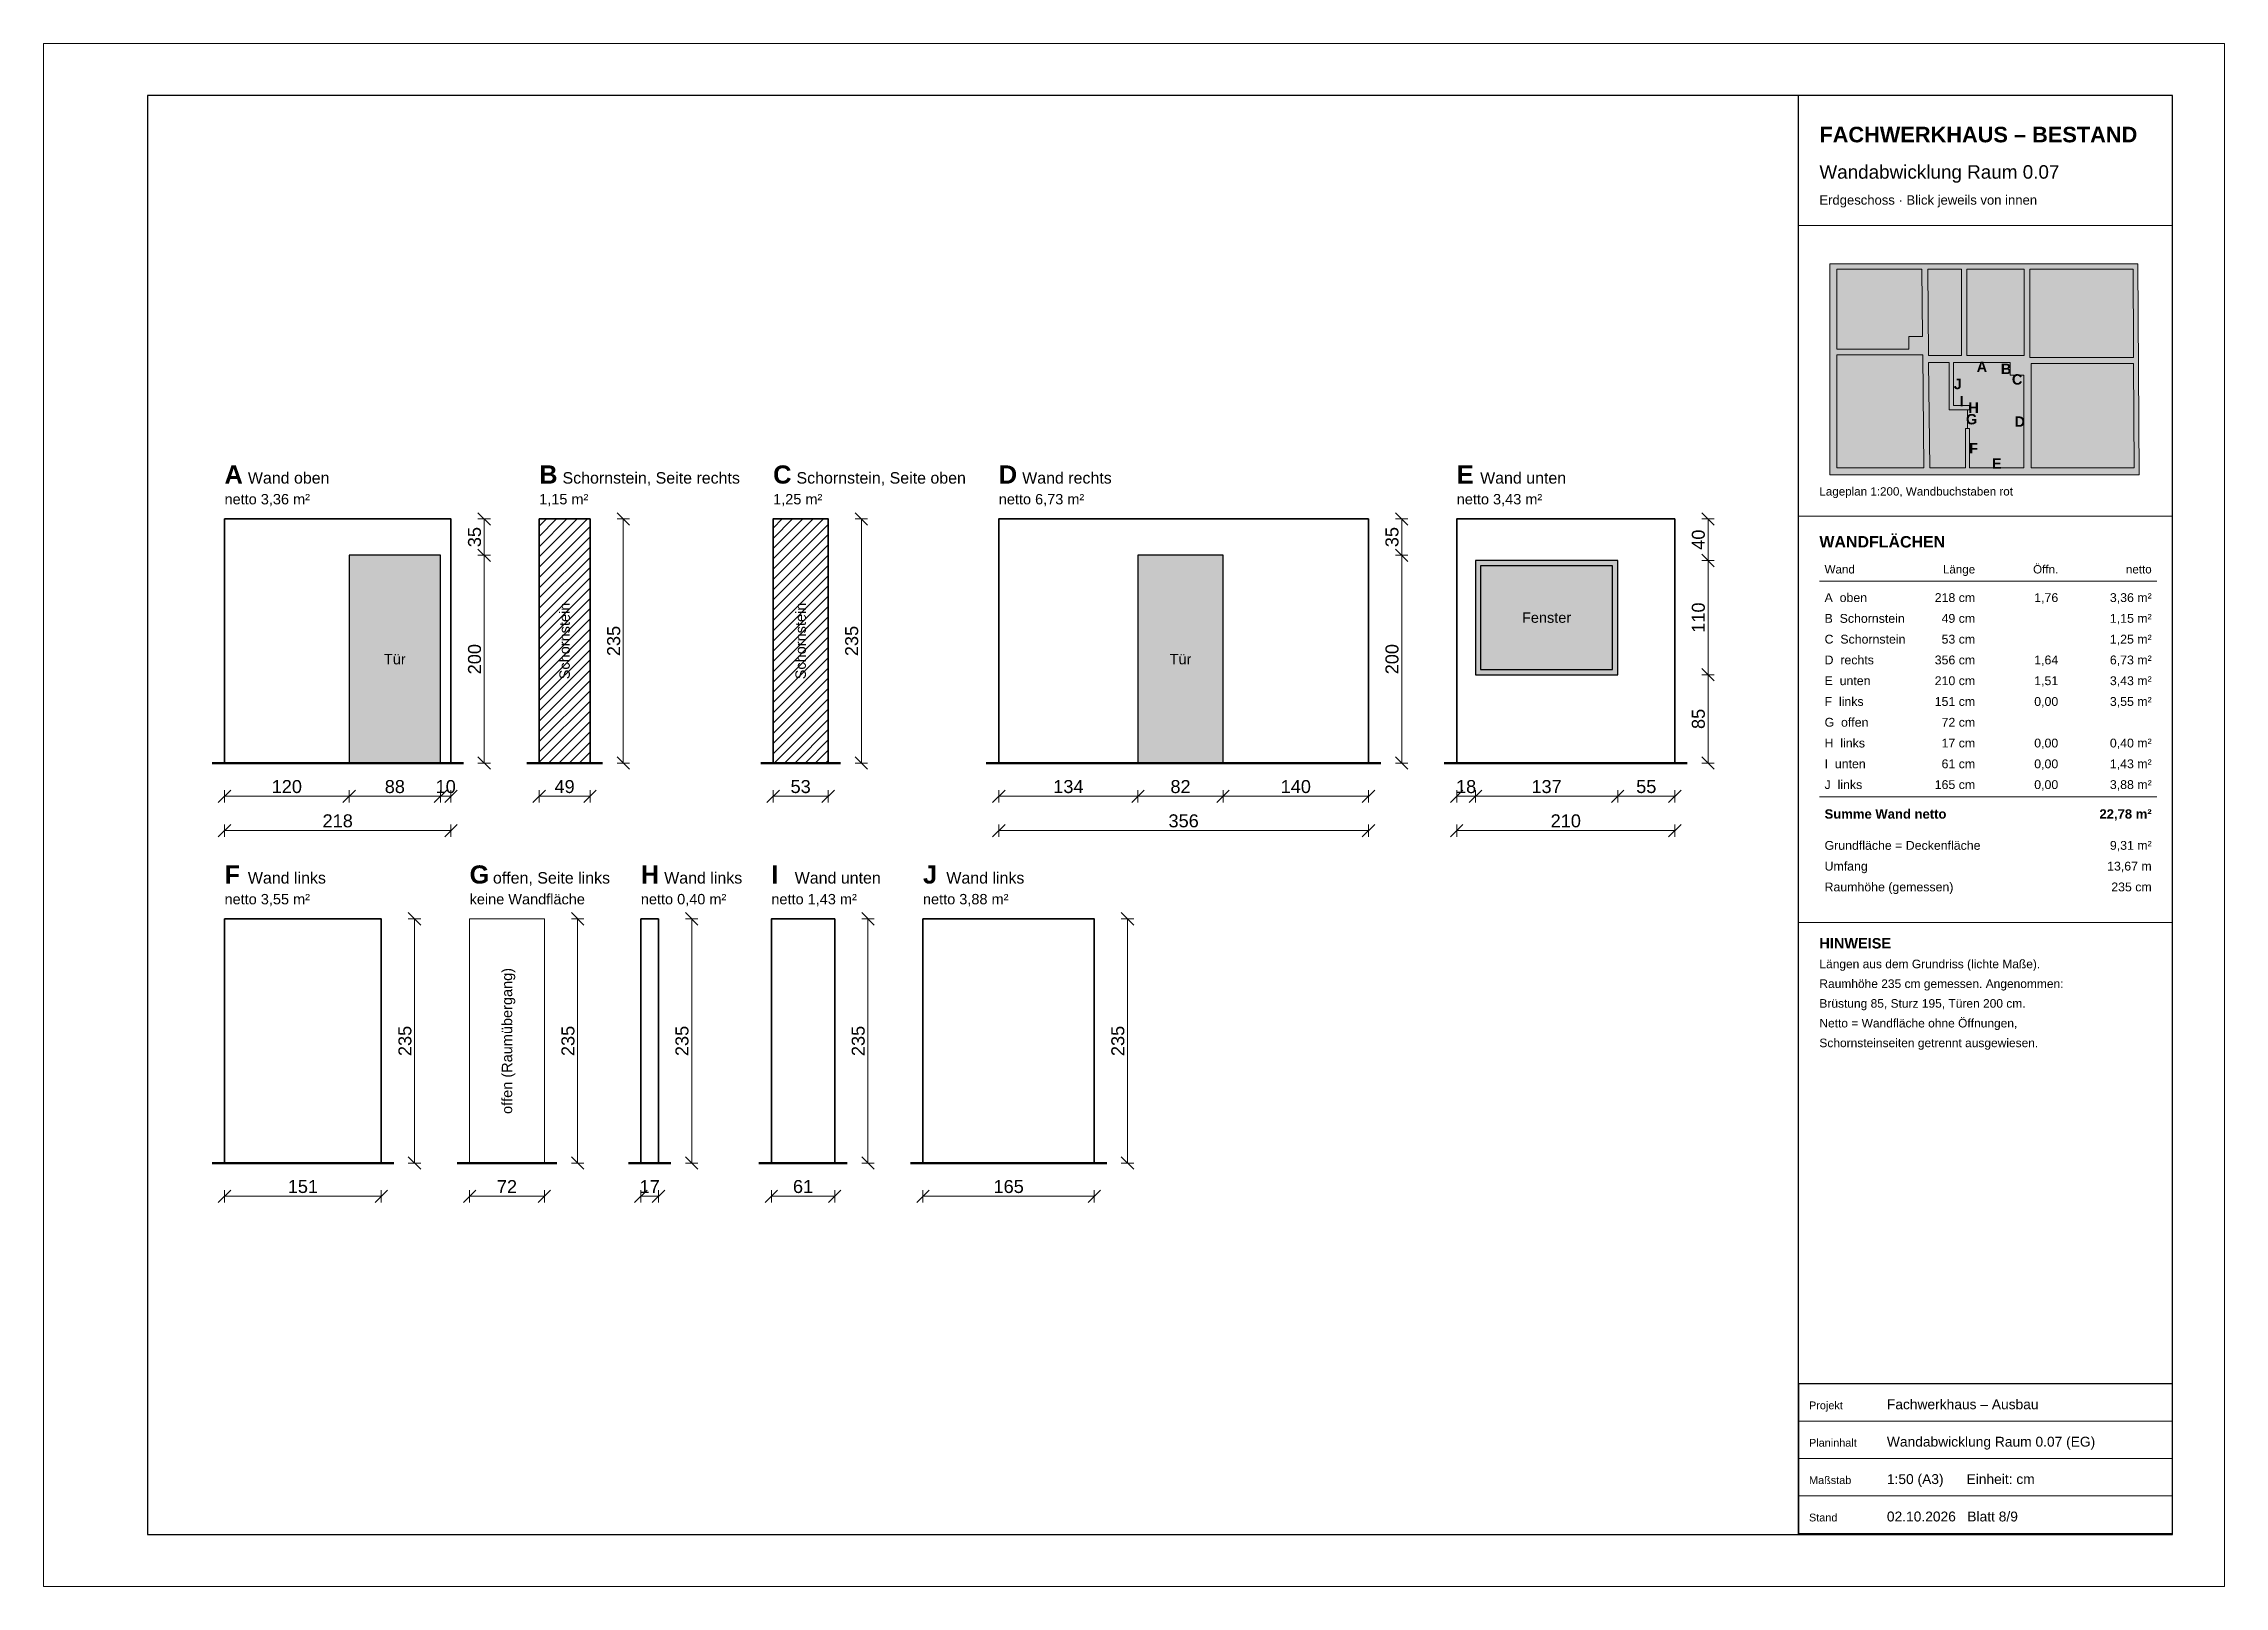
# Model space of a CAD drawing. Header units: centimetres. Extents: x 0 to 18200, y 0 to 1485.
# Drawn here: x 13800 to 15900, y 0 to 1485 of the extents above; entities that cross this region are included whole.
import ezdxf
from ezdxf.enums import TextEntityAlignment as Align

# ---------------------------------------------------------------- set-up
doc = ezdxf.new("R2010")
doc.units = ezdxf.units.CM
doc.linetypes.add('DASHED', pattern=[1.524, 1.27, -0.254])
for name, color, linetype, lineweight in [('ABW_BODEN', 7, 'Continuous', 50), ('ABW_OEFFNUNG', 7, 'Continuous', 25), ('ABW_OFFEN', 8, 'DASHED', 18), ('ABW_TEXT', 7, 'Continuous', 18), ('ABW_WAND', 7, 'Continuous', 35), ('BEMASSUNG', 7, 'Continuous', 18), ('FENSTER', 7, 'Continuous', 25), ('PLANKOPF', 7, 'Continuous', 25), ('PLANKOPF_DUENN', 7, 'Continuous', 13), ('SCHORNSTEIN', 7, 'Continuous', 35), ('WAND_FUELLUNG', 8, 'Continuous', 0)]:
    doc.layers.add(name, color=color, linetype=linetype, lineweight=lineweight)
doc.styles.add('PLAN', font='arial.ttf')
doc.styles.add('PLAN_FETT', font='arialbd.ttf')
doc.dimstyles.new('BESTAND_1_50', dxfattribs={"dimscale": 5, "dimtxt": 2.5, "dimasz": 1.5, "dimexe": 1.2, "dimexo": 0, "dimgap": 0.6, "dimtad": 1, "dimdec": 0, "dimtxsty": 'PLAN', "dimtsz": 1.2, "dimcen": 2.5, "dimclrd": 7, "dimclre": 7, "dimclrt": 7, "dimazin": 3, "dimtfac": 1, "dimtmove": 2, "dimatfit": 3, "dimlwd": 18, "dimlwe": 13})

msp = doc.modelspace()

# ---------------------------------------------------------------- texts
at = {"layer": 'ABW_TEXT'}
for s, height, style, p in [('A', 17.5, 'PLAN_FETT', (13974.2, 1061.5)), ('Wand oben', 11, 'PLAN', (13996.7, 1061.5)), ('B', 17.5, 'PLAN_FETT', (14277.2, 1061.5)), ('Schornstein, Seite rechts', 11, 'PLAN', (14299.7, 1061.5)), ('C', 17.5, 'PLAN_FETT', (14502.5, 1061.5)), ('Schornstein, Seite oben', 11, 'PLAN', (14525, 1061.5)), ('D', 17.5, 'PLAN_FETT', (14719.8, 1061.5)), ('Wand rechts', 11, 'PLAN', (14742.3, 1061.5)), ('E', 17.5, 'PLAN_FETT', (15160.8, 1061.5)), ('Wand unten', 11, 'PLAN', (15183.3, 1061.5)), ('netto 3,36 m²', 10, 'PLAN', (13974.2, 1041.5)), ('1,15 m²', 10, 'PLAN', (14277.2, 1041.5)), ('1,25 m²', 10, 'PLAN', (14502.5, 1041.5)), ('netto 6,73 m²', 10, 'PLAN', (14719.8, 1041.5)), ('netto 3,43 m²', 10, 'PLAN', (15160.8, 1041.5)), ('F', 17.5, 'PLAN_FETT', (13974.2, 676.5)), ('G', 17.5, 'PLAN_FETT', (14210.2, 676.5)), ('H', 17.5, 'PLAN_FETT', (14375.1, 676.5)), ('I', 17.5, 'PLAN_FETT', (14500.8, 676.5)), ('J', 17.5, 'PLAN_FETT', (14646.8, 676.5)), ('Wand links', 11, 'PLAN', (13996.7, 676.5)), ('offen, Seite links', 11, 'PLAN', (14232.7, 676.5)), ('Wand links', 11, 'PLAN', (14397.6, 676.5)), ('Wand unten', 11, 'PLAN', (14523.3, 676.5)), ('Wand links', 11, 'PLAN', (14669.3, 676.5)), ('netto 3,55 m²', 10, 'PLAN', (13974.2, 656.5)), ('keine Wandfläche', 10, 'PLAN', (14210.2, 656.5)), ('netto 0,40 m²', 10, 'PLAN', (14375.1, 656.5)), ('netto 1,43 m²', 10, 'PLAN', (14500.8, 656.5)), ('netto 3,88 m²', 10, 'PLAN', (14646.8, 656.5))]:
    msp.add_text(s, height=height, dxfattribs=dict(at, style=style)).set_placement(p)
at = {"layer": 'ABW_TEXT', "style": 'PLAN'}
for s, p in [('Schornstein', (14301.7, 910)), ('Schornstein', (14529, 910)), ('offen (Raumübergang)', (14246.2, 525))]:
    msp.add_text(s, height=10, rotation=90, dxfattribs=at).set_placement(p, align=Align.MIDDLE_CENTER)
for s, p in [('Fenster', (15247.3, 932.5)), ('Tür', (14138.2, 892.5)), ('Tür', (14894.8, 892.5))]:
    msp.add_text(s, height=10, dxfattribs=at).set_placement(p, align=Align.MIDDLE_CENTER)
at = {"layer": 'PLANKOPF'}
for s, height, style, p in [('FACHWERKHAUS – BESTAND', 15, 'PLAN_FETT', (15510, 1390)), ('Wandabwicklung Raum 0.07', 13, 'PLAN', (15510, 1355)), ('Erdgeschoss · Blick jeweils von innen', 9, 'PLAN', (15510, 1330)), ('Lageplan 1:200, Wandbuchstaben rot', 8, 'PLAN', (15510, 1050)), ('WANDFLÄCHEN', 11, 'PLAN_FETT', (15510, 1000)), ('Wand', 8, 'PLAN', (15515, 975)), ('A  oben', 8.5, 'PLAN', (15515, 947.5)), ('B  Schornstein', 8.5, 'PLAN', (15515, 927.5)), ('C  Schornstein', 8.5, 'PLAN', (15515, 907.5)), ('D  rechts', 8.5, 'PLAN', (15515, 887.5)), ('E  unten', 8.5, 'PLAN', (15515, 867.5)), ('F  links', 8.5, 'PLAN', (15515, 847.5)), ('G  offen', 8.5, 'PLAN', (15515, 827.5)), ('H  links', 8.5, 'PLAN', (15515, 807.5)), ('I  unten', 8.5, 'PLAN', (15515, 787.5)), ('J  links', 8.5, 'PLAN', (15515, 767.5)), ('Summe Wand netto', 9, 'PLAN_FETT', (15515, 739)), ('Grundfläche = Deckenfläche', 8.5, 'PLAN', (15515, 709)), ('Umfang', 8.5, 'PLAN', (15515, 689)), ('Raumhöhe (gemessen)', 8.5, 'PLAN', (15515, 669)), ('HINWEISE', 10, 'PLAN_FETT', (15510, 614)), ('Längen aus dem Grundriss (lichte Maße).', 8.25, 'PLAN', (15510, 595)), ('Raumhöhe 235 cm gemessen. Angenommen:', 8.25, 'PLAN', (15510, 576)), ('Brüstung 85, Sturz 195, Türen 200 cm.', 8.25, 'PLAN', (15510, 557)), ('Netto = Wandfläche ohne Öffnungen,', 8.25, 'PLAN', (15510, 538)), ('Schornsteinseiten getrennt ausgewiesen.', 8.25, 'PLAN', (15510, 519)), ('Projekt', 7.5, 'PLAN', (15500, 170.5)), ('Fachwerkhaus – Ausbau', 9.5, 'PLAN', (15575, 170.5)), ('Planinhalt', 7.5, 'PLAN', (15500, 134.5)), ('Wandabwicklung Raum 0.07 (EG)', 9.5, 'PLAN', (15575, 134.5)), ('Maßstab', 7.5, 'PLAN', (15500, 98.5)), ('1:50 (A3)      Einheit: cm', 9.5, 'PLAN', (15575, 98.5)), ('Stand', 7.5, 'PLAN', (15500, 62.5)), ('02.10.2026   Blatt 8/9', 9.5, 'PLAN', (15575, 62.5))]:
    msp.add_text(s, height=height, dxfattribs=dict(at, style=style)).set_placement(p)
at = {"layer": 'PLANKOPF', "true_color": 0xc81e1e, "style": 'PLAN_FETT'}
for s, p in [('A', (15666.5, 1174)), ('B', (15689.8, 1171.9)), ('J', (15643.2, 1157.4)), ('C', (15700.4, 1161.8)), ('I', (15646.9, 1140.8)), ('H', (15658.5, 1134.6)), ('G', (15656.6, 1123.5)), ('D', (15703, 1121.2)), ('F', (15658.5, 1095.6)), ('E', (15680.8, 1080.8))]:
    msp.add_text(s, height=10, dxfattribs=at).set_placement(p, align=Align.MIDDLE_CENTER)
at = {"layer": 'PLANKOPF'}
for s, height, style, p in [('Länge', 8, 'PLAN', (15660, 975)), ('Öffn.', 8, 'PLAN', (15740, 975)), ('netto', 8, 'PLAN', (15830, 975)), ('218 cm', 8.5, 'PLAN', (15660, 947.5)), ('1,76', 8.5, 'PLAN', (15740, 947.5)), ('3,36 m²', 8.5, 'PLAN', (15830, 947.5)), ('49 cm', 8.5, 'PLAN', (15660, 927.5)), ('1,15 m²', 8.5, 'PLAN', (15830, 927.5)), ('53 cm', 8.5, 'PLAN', (15660, 907.5)), ('1,25 m²', 8.5, 'PLAN', (15830, 907.5)), ('356 cm', 8.5, 'PLAN', (15660, 887.5)), ('1,64', 8.5, 'PLAN', (15740, 887.5)), ('6,73 m²', 8.5, 'PLAN', (15830, 887.5)), ('210 cm', 8.5, 'PLAN', (15660, 867.5)), ('1,51', 8.5, 'PLAN', (15740, 867.5)), ('3,43 m²', 8.5, 'PLAN', (15830, 867.5)), ('151 cm', 8.5, 'PLAN', (15660, 847.5)), ('0,00', 8.5, 'PLAN', (15740, 847.5)), ('3,55 m²', 8.5, 'PLAN', (15830, 847.5)), ('72 cm', 8.5, 'PLAN', (15660, 827.5)), ('17 cm', 8.5, 'PLAN', (15660, 807.5)), ('0,00', 8.5, 'PLAN', (15740, 807.5)), ('0,40 m²', 8.5, 'PLAN', (15830, 807.5)), ('61 cm', 8.5, 'PLAN', (15660, 787.5)), ('0,00', 8.5, 'PLAN', (15740, 787.5)), ('1,43 m²', 8.5, 'PLAN', (15830, 787.5)), ('165 cm', 8.5, 'PLAN', (15660, 767.5)), ('0,00', 8.5, 'PLAN', (15740, 767.5)), ('3,88 m²', 8.5, 'PLAN', (15830, 767.5)), ('22,78 m²', 9, 'PLAN_FETT', (15830, 739)), ('9,31 m²', 8.5, 'PLAN', (15830, 709)), ('13,67 m', 8.5, 'PLAN', (15830, 689)), ('235 cm', 8.5, 'PLAN', (15830, 669))]:
    msp.add_text(s, height=height, dxfattribs=dict(at, style=style)).set_placement(p, align=Align.RIGHT)

# ---------------------------------------------------------------- dimensions: what is measured, and where the dimension line sits
at = {"layer": 'BEMASSUNG'}
for base, p1, p2, location in [((14224.2, 992.5), (14230.2, 992.5), (14230.2, 1027.5), (14215, 1010)), ((14358.2, 792.5), (14364.2, 792.5), (14364.2, 1027.5), (14349, 910)), ((14587.5, 792.5), (14593.5, 792.5), (14593.5, 1027.5), (14578.2, 910)), ((15107.8, 992.5), (15113.8, 992.5), (15113.8, 1027.5), (15098.5, 1010)), ((15402.8, 987.5), (15408.8, 987.5), (15408.8, 1027.5), (15393.5, 1007.5)), ((14224.2, 792.5), (14230.2, 792.5), (14230.2, 992.5), (14215, 892.5)), ((15107.8, 792.5), (15113.8, 792.5), (15113.8, 992.5), (15098.5, 892.5)), ((15402.8, 877.5), (15408.8, 877.5), (15408.8, 987.5), (15393.5, 932.5)), ((15402.8, 792.5), (15408.8, 792.5), (15408.8, 877.5), (15393.5, 835)), ((14157.2, 407.5), (14163.2, 407.5), (14163.2, 642.5), (14148, 525)), ((14314.2, 407.5), (14320.2, 407.5), (14320.2, 642.5), (14305, 525)), ((14424.1, 407.5), (14430.1, 407.5), (14430.1, 642.5), (14414.8, 525)), ((14593.8, 407.5), (14599.8, 407.5), (14599.8, 642.5), (14584.5, 525)), ((14843.8, 407.5), (14849.8, 407.5), (14849.8, 642.5), (14834.5, 525))]:
    msp.add_linear_dim(base=base, p1=p1, p2=p2, angle=90, location=location, dimstyle='BESTAND_1_50', override={"dimtmove": 2}, dxfattribs=at).render()
for base, p1, p2, location in [((13974.2, 760.5), (13974.2, 754.5), (14094.2, 754.5), (14034.2, 769.8)), ((14094.2, 760.5), (14094.2, 754.5), (14182.2, 754.5), (14138.2, 769.8)), ((14182.2, 760.5), (14182.2, 754.5), (14192.2, 754.5), (14187.2, 769.8)), ((14277.2, 760.5), (14277.2, 754.5), (14326.2, 754.5), (14301.7, 769.8)), ((14502.5, 760.5), (14502.5, 754.5), (14555.5, 754.5), (14529, 769.8)), ((14719.8, 760.5), (14719.8, 754.5), (14853.8, 754.5), (14786.8, 769.8)), ((14853.8, 760.5), (14853.8, 754.5), (14935.8, 754.5), (14894.8, 769.8)), ((14935.8, 760.5), (14935.8, 754.5), (15075.8, 754.5), (15005.8, 769.8)), ((15160.8, 760.5), (15160.8, 754.5), (15178.8, 754.5), (15169.8, 769.8)), ((15178.8, 760.5), (15178.8, 754.5), (15315.8, 754.5), (15247.3, 769.8)), ((15315.8, 760.5), (15315.8, 754.5), (15370.8, 754.5), (15343.3, 769.8)), ((13974.2, 727.5), (13974.2, 721.5), (14192.2, 721.5), (14083.2, 736.8)), ((14719.8, 727.5), (14719.8, 721.5), (15075.8, 721.5), (14897.8, 736.8)), ((15160.8, 727.5), (15160.8, 721.5), (15370.8, 721.5), (15265.8, 736.8)), ((13974.2, 375.5), (13974.2, 369.5), (14125.2, 369.5), (14049.7, 384.8)), ((14210.2, 375.5), (14210.2, 369.5), (14282.2, 369.5), (14246.2, 384.8)), ((14375.1, 375.5), (14375.1, 369.5), (14392.1, 369.5), (14383.6, 384.8)), ((14500.8, 375.5), (14500.8, 369.5), (14561.8, 369.5), (14531.3, 384.8)), ((14646.8, 375.5), (14646.8, 369.5), (14811.8, 369.5), (14729.3, 384.8))]:
    msp.add_linear_dim(base=base, p1=p1, p2=p2, location=location, dimstyle='BESTAND_1_50', override={"dimtmove": 2}, dxfattribs=at).render()

# ---------------------------------------------------------------- hatches: boundary and pattern name
at = {"layer": 'ABW_OEFFNUNG', "true_color": 0xffffff}
h = msp.add_hatch(color=7, dxfattribs=at)
h.dxf.hatch_style = 1
h.paths.add_polyline_path([(14182.2, 792.5), (14182.2, 992.5), (14094.2, 992.5), (14094.2, 792.5)])
h = msp.add_hatch(color=7, dxfattribs=at)
h.dxf.hatch_style = 1
h.paths.add_polyline_path([(14935.8, 792.5), (14935.8, 992.5), (14853.8, 992.5), (14853.8, 792.5)])
h = msp.add_hatch(color=7, dxfattribs=at)
h.dxf.hatch_style = 1
h.paths.add_polyline_path([(15315.8, 877.5), (15315.8, 987.5), (15178.8, 987.5), (15178.8, 877.5)])
at = {"layer": 'SCHORNSTEIN'}
h = msp.add_hatch(dxfattribs=at)
h.set_pattern_fill('ANSI31', scale=2.2)
h.paths.add_polyline_path([(14326.2, 792.5), (14326.2, 1027.5), (14277.2, 1027.5), (14277.2, 792.5)])
h = msp.add_hatch(dxfattribs=at)
h.set_pattern_fill('ANSI31', scale=2.2)
h.paths.add_polyline_path([(14555.5, 792.5), (14555.5, 1027.5), (14502.5, 1027.5), (14502.5, 792.5)])
at = {"layer": 'WAND_FUELLUNG', "true_color": 0xa0a0a0}
h = msp.add_hatch(color=7, dxfattribs=at)
h.dxf.hatch_style = 1
h.paths.add_polyline_path([(15520, 1070), (15817.8, 1070), (15816.5, 1273.2), (15520, 1273.2)])
at = {"layer": 'WAND_FUELLUNG', "true_color": 0xffffff}
h = msp.add_hatch(color=7, dxfattribs=at)
h.dxf.hatch_style = 1
h.paths.add_polyline_path([(15596, 1203.2), (15596, 1191), (15526.8, 1191), (15526.8, 1267.8), (15608.8, 1267.8), (15609.4, 1203.2)])
h = msp.add_hatch(color=7, dxfattribs=at)
h.dxf.hatch_style = 1
h.paths.add_polyline_path([(15615.1, 1184.8), (15614.3, 1267.8), (15647, 1267.8), (15647, 1184.8)])
h = msp.add_hatch(color=7, dxfattribs=at)
h.dxf.hatch_style = 1
h.paths.add_polyline_path([(15652, 1184.8), (15652, 1267.8), (15707.2, 1267.8), (15707.2, 1184.8)])
h = msp.add_hatch(color=7, dxfattribs=at)
h.dxf.hatch_style = 1
h.paths.add_polyline_path([(15812.5, 1191.9), (15812.5, 1182.8), (15714, 1182.8), (15712.8, 1182.8), (15712.8, 1267.8), (15812, 1267.8)])
h = msp.add_hatch(color=7, dxfattribs=at)
h.dxf.hatch_style = 1
h.paths.add_polyline_path([(15609.6, 1185.5), (15610.7, 1076.8), (15526.8, 1076.8), (15526.8, 1185.5)])
h = msp.add_hatch(color=7, dxfattribs=at)
h.dxf.hatch_style = 1
h.paths.add_polyline_path([(15650.8, 1114.5), (15650.8, 1076.8), (15616.2, 1076.8), (15615.2, 1178), (15635, 1178), (15635, 1136.8), (15635, 1132.5), (15639.2, 1132.5), (15652.6, 1132.5), (15652.6, 1114.5)])
at = {"layer": 'WAND_FUELLUNG', "true_color": 0xf0c8be}
h = msp.add_hatch(color=7, dxfattribs=at)
h.dxf.hatch_style = 1
h.paths.add_polyline_path([(15654.5, 1114.5), (15652.6, 1114.5), (15652.6, 1132.5), (15654.5, 1132.5), (15654.5, 1136.8), (15639.2, 1136.8), (15639.2, 1178), (15652.6, 1178), (15693.8, 1178), (15693.8, 1165.8), (15707, 1165.8), (15707, 1076.8), (15654.5, 1076.8)])
at = {"layer": 'WAND_FUELLUNG', "true_color": 0xffffff}
h = msp.add_hatch(color=7, dxfattribs=at)
h.dxf.hatch_style = 1
h.paths.add_polyline_path([(15813.2, 1076.8), (15714, 1076.8), (15714, 1177.2), (15812.6, 1177.2)])

# ---------------------------------------------------------------- linework, layer by layer
at = {"layer": 'ABW_BODEN'}
for p, q in [((13962.2, 792.5), (14204.2, 792.5)), ((14265.2, 792.5), (14338.2, 792.5)), ((14490.5, 792.5), (14567.5, 792.5)), ((14707.8, 792.5), (15087.8, 792.5)), ((15148.8, 792.5), (15382.8, 792.5)), ((13962.2, 407.5), (14137.2, 407.5)), ((14198.2, 407.5), (14294.2, 407.5)), ((14363.1, 407.5), (14404.1, 407.5)), ((14488.8, 407.5), (14573.8, 407.5)), ((14634.8, 407.5), (14823.8, 407.5))]:
    msp.add_line(p, q, dxfattribs=at)
at = {"layer": 'ABW_OEFFNUNG'}
for points in [[(14182.2, 792.5), (14182.2, 992.5), (14094.2, 992.5), (14094.2, 792.5)], [(14935.8, 792.5), (14935.8, 992.5), (14853.8, 992.5), (14853.8, 792.5)], [(15315.8, 877.5), (15315.8, 987.5), (15178.8, 987.5), (15178.8, 877.5)]]:
    msp.add_lwpolyline(points, close=True, dxfattribs=at)
at = {"layer": 'ABW_OFFEN'}
msp.add_lwpolyline([(14282.2, 407.5), (14282.2, 642.5), (14210.2, 642.5), (14210.2, 407.5)], close=True, dxfattribs=at)
at = {"layer": 'ABW_WAND'}
for points in [[(14192.2, 792.5), (14192.2, 1027.5), (13974.2, 1027.5), (13974.2, 792.5)], [(14326.2, 792.5), (14326.2, 1027.5), (14277.2, 1027.5), (14277.2, 792.5)], [(14555.5, 792.5), (14555.5, 1027.5), (14502.5, 1027.5), (14502.5, 792.5)], [(15075.8, 792.5), (15075.8, 1027.5), (14719.8, 1027.5), (14719.8, 792.5)], [(15370.8, 792.5), (15370.8, 1027.5), (15160.8, 1027.5), (15160.8, 792.5)], [(14125.2, 407.5), (14125.2, 642.5), (13974.2, 642.5), (13974.2, 407.5)], [(14392.1, 407.5), (14392.1, 642.5), (14375.1, 642.5), (14375.1, 407.5)], [(14561.8, 407.5), (14561.8, 642.5), (14500.8, 642.5), (14500.8, 407.5)], [(14811.8, 407.5), (14811.8, 642.5), (14646.8, 642.5), (14646.8, 407.5)]]:
    msp.add_lwpolyline(points, close=True, dxfattribs=at)
at = {"layer": 'FENSTER'}
msp.add_lwpolyline([(15310.8, 882.5), (15310.8, 982.5), (15183.8, 982.5), (15183.8, 882.5)], close=True, dxfattribs=at)
at = {"layer": 'PLANKOPF'}
msp.add_line((15490, 50), (15490, 1435), dxfattribs=at)
for points in [[(13900, 50), (15850, 50), (15850, 1435), (13900, 1435)], [(15490, 50), (15850, 50), (15850, 195), (15490, 195)]]:
    msp.add_lwpolyline(points, close=True, dxfattribs=at)
at = {"layer": 'PLANKOPF_DUENN'}
for p, q in [((15490, 1310), (15850, 1310)), ((15490, 1030), (15850, 1030)), ((15510, 967.5), (15835, 967.5)), ((15510, 760), (15835, 760)), ((15490, 639), (15850, 639)), ((15490, 159), (15850, 159)), ((15490, 123), (15850, 123)), ((15490, 87), (15850, 87)), ((15490, 51), (15850, 51))]:
    msp.add_line(p, q, dxfattribs=at)
for points in [[(13800, 0), (15900, 0), (15900, 1485), (13800, 1485)], [(15520, 1070), (15817.8, 1070), (15816.5, 1273.2), (15520, 1273.2)], [(15596, 1203.2), (15596, 1191), (15526.8, 1191), (15526.8, 1267.8), (15608.8, 1267.8), (15609.4, 1203.2)], [(15615.1, 1184.8), (15614.3, 1267.8), (15647, 1267.8), (15647, 1184.8)], [(15652, 1184.8), (15652, 1267.8), (15707.2, 1267.8), (15707.2, 1184.8)], [(15812.5, 1191.9), (15812.5, 1182.8), (15714, 1182.8), (15712.8, 1182.8), (15712.8, 1267.8), (15812, 1267.8)], [(15609.6, 1185.5), (15610.7, 1076.8), (15526.8, 1076.8), (15526.8, 1185.5)], [(15650.8, 1114.5), (15650.8, 1076.8), (15616.2, 1076.8), (15615.2, 1178), (15635, 1178), (15635, 1136.8), (15635, 1132.5), (15639.2, 1132.5), (15652.6, 1132.5), (15652.6, 1114.5)], [(15654.5, 1114.5), (15652.6, 1114.5), (15652.6, 1132.5), (15654.5, 1132.5), (15654.5, 1136.8), (15639.2, 1136.8), (15639.2, 1178), (15652.6, 1178), (15693.8, 1178), (15693.8, 1165.8), (15707, 1165.8), (15707, 1076.8), (15654.5, 1076.8)], [(15813.2, 1076.8), (15714, 1076.8), (15714, 1177.2), (15812.6, 1177.2)]]:
    msp.add_lwpolyline(points, close=True, dxfattribs=at)

msp.set_redraw_order([(e.dxf.handle, doc.entitydb.next_handle()) for e in msp.query("TEXT MTEXT ATTDEF DIMENSION ARC_DIMENSION")])  # texts and dimensions are drawn at this point

doc.saveas('drawing.dxf')
